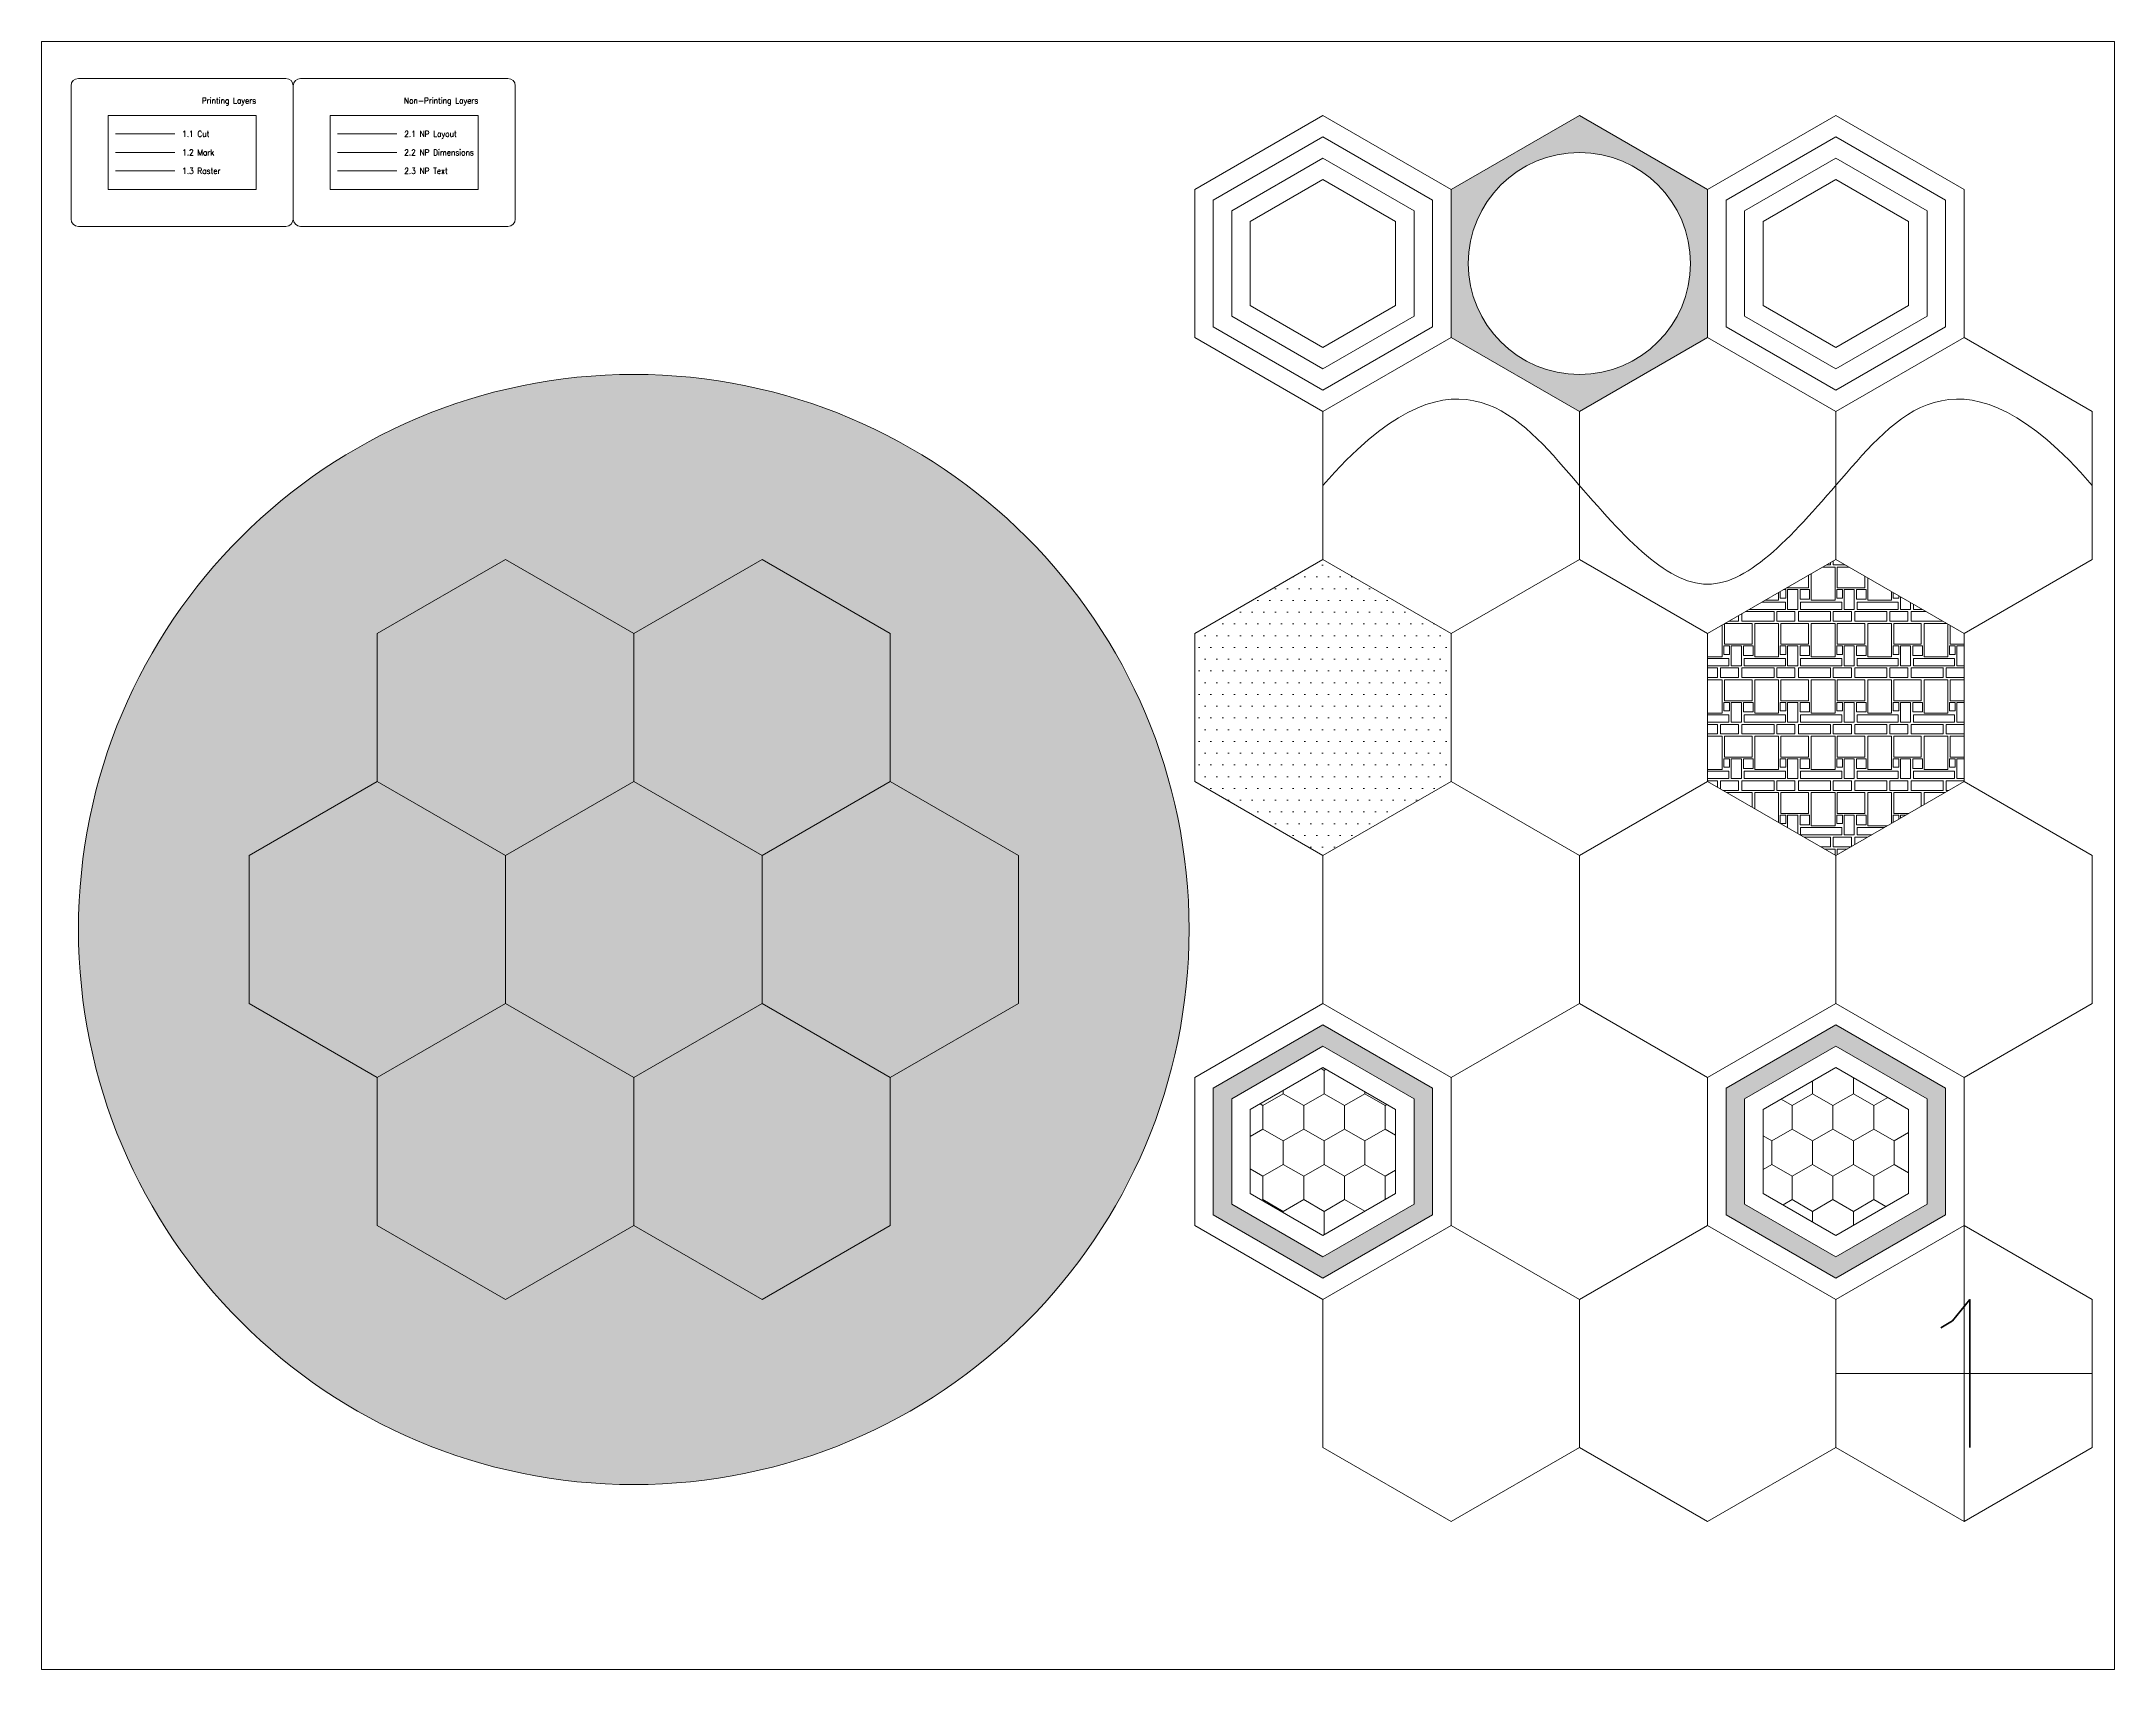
# Model space of a CAD drawing. Header units: millimetres. Extents: x 0 to 280, y 0 to 220.
import ezdxf
from ezdxf.enums import TextEntityAlignment as Align

# ---------------------------------------------------------------- set-up
doc = ezdxf.new("R2010")
doc.units = ezdxf.units.MM
doc.layers.get('0').update_dxf_attribs({"color": 6, "lineweight": 25, "true_color": 0xff00ff})
for name, color, linetype, lineweight, true_color in [('1. Printing Layers ... 1.1 Cut', 1, 'Continuous', 5, 0xff0000), ('1. Printing Layers ... 1.2 Mark', 5, 'Continuous', 5, 0x0000ff), ('1. Printing Layers ... 1.3 Raster', 18, 'Continuous', 5, 0x000000)]:
    doc.layers.add(name, color=color, linetype=linetype, lineweight=lineweight, true_color=true_color)
for name, color, linetype, lineweight, true_color, plot in [('2. Non-Printing Layers', 3, 'Continuous', 13, 0x00ff00, False), ('2. Non-Printing Layers ... 2.1 NP Layout', 3, 'Continuous', 13, 0x00ff00, False), ('2. Non-Printing Layers ... 2.2 NP Dimensions', 4, 'Continuous', 13, 0x00ffff, False), ('2. Non-Printing Layers ... 2.3 NP Text', 2, 'Continuous', 13, 0xffff00, False)]:
    doc.layers.add(name, color=color, linetype=linetype, lineweight=lineweight, true_color=true_color, plot=plot)
doc.styles.add('textstyle15', font='Standard')
doc.styles.add('textstyle16', font='Standard')
doc.styles.add('textstyle17', font='Standard')
doc.styles.add('textstyle18', font='Standard')
doc.styles.add('textstyle19', font='Standard')
doc.styles.add('textstyle20', font='Standard')
doc.styles.add('textstyle21', font='Standard')
doc.styles.add('textstyle22', font='Standard')
doc.styles.add('textstyle23', font='Standard')

# ---------------------------------------------------------------- blocks, each defined once
blk = doc.blocks.new('laser-cutter-layers-r3')
at = {"layer": '1. Printing Layers ... 1.1 Cut'}
for p, q in [((29, 20), (1, 20)), ((59, 20), (31, 20)), ((0, 19), (0, 1)), ((60, 1), (60, 19)), ((6, 12.5), (14, 12.5)), ((1, 0), (29, 0)), ((31, 0), (59, 0))]:
    blk.add_line(p, q, dxfattribs=at)
for centre, start, end in [((1, 19), 90, 180), ((29, 19), 0, 90), ((31, 19), 90, 180), ((59, 19), 0, 90), ((1, 1), 180, 270), ((29, 1), 270, 0), ((31, 1), 180, 270), ((59, 1), 270, 0)]:
    blk.add_arc(centre, 1, start, end, dxfattribs=at)
at = {"layer": '1. Printing Layers ... 1.2 Mark'}
for p, q in [((30, 19), (30, 1)), ((6, 10), (14, 10))]:
    blk.add_line(p, q, dxfattribs=at)
at = {"layer": '1. Printing Layers ... 1.3 Raster'}
for p, q in [((25, 15), (5, 15)), ((5, 15), (5, 5)), ((25, 5), (25, 15)), ((6, 7.5), (14, 7.5)), ((5, 5), (25, 5))]:
    blk.add_line(p, q, dxfattribs=at)
at = {"layer": '2. Non-Printing Layers'}
blk.add_line((36, 12.5), (44, 12.5), dxfattribs=at)
at = {"layer": '2. Non-Printing Layers ... 2.1 NP Layout'}
for p, q in [((55, 15), (35, 15)), ((35, 15), (35, 5)), ((55, 5), (55, 15)), ((35, 5), (55, 5))]:
    blk.add_line(p, q, dxfattribs=at)
at = {"layer": '2. Non-Printing Layers ... 2.2 NP Dimensions'}
blk.add_line((36, 10), (44, 10), dxfattribs=at)
at = {"layer": '2. Non-Printing Layers ... 2.3 NP Text'}
blk.add_line((36, 7.5), (44, 7.5), dxfattribs=at)
at = {"layer": '1. Printing Layers ... 1.2 Mark', "style": 'textstyle15'}
blk.add_text('Printing Layers', height=0.8, dxfattribs=at).set_placement((25, 17), align=Align.MIDDLE_RIGHT)
at = {"layer": '1. Printing Layers ... 1.3 Raster'}
for s, style, p in [('1.1 Cut', 'textstyle17', (15, 12.5)), ('1.2 Mark', 'textstyle18', (15, 10)), ('1.3 Raster', 'textstyle19', (15, 7.5))]:
    blk.add_text(s, height=0.8, dxfattribs=dict(at, style=style)).set_placement(p, align=Align.MIDDLE_LEFT)
at = {"layer": '2. Non-Printing Layers ... 2.3 NP Text', "style": 'textstyle16'}
blk.add_text('Non-Printing Layers', height=0.8, dxfattribs=at).set_placement((55, 17), align=Align.MIDDLE_RIGHT)
at = {"layer": '2. Non-Printing Layers ... 2.3 NP Text'}
for s, style, p in [('2.1 NP Layout', 'textstyle20', (45, 12.5)), ('2.2 NP Dimensions', 'textstyle21', (45, 10)), ('2.3 NP Text', 'textstyle22', (45, 7.5))]:
    blk.add_text(s, height=0.8, dxfattribs=dict(at, style=style)).set_placement(p, align=Align.MIDDLE_LEFT)

msp = doc.modelspace()

# ---------------------------------------------------------------- hatches: boundary and pattern name
at = {"layer": '1. Printing Layers ... 1.2 Mark'}
h = msp.add_hatch(dxfattribs=at)
h.set_pattern_fill('HONEY', color=256, angle=30, style=0)
h.paths.add_polyline_path([(252.18, 75.67), (252.18, 64.33), (242.36, 58.66), (232.54, 64.33), (232.54, 75.67), (242.36, 81.34)], flags=0)
at = {"layer": '1. Printing Layers ... 1.3 Raster'}
h = msp.add_hatch(color=256, dxfattribs=at)
h.paths.add_polyline_path([(207.72, 210), (190.4, 200), (190.4, 180), (207.72, 170), (225.04, 180), (225.04, 200)], flags=0)
edge = h.paths.add_edge_path(flags=0)
edge.add_arc((207.72, 190), 15, 0, 360)
at = {"layer": '1. Printing Layers ... 1.3 Raster', "true_color": 0xe0e0e0}
h = msp.add_hatch(color=254, dxfattribs=at)
h.paths.add_polyline_path([(97.32, 150), (80, 140), (62.68, 150), (45.36, 140), (45.36, 120), (28.04, 110), (28.04, 90), (45.36, 80), (45.36, 60), (62.68, 50), (80, 60), (97.32, 50), (114.64, 60), (114.64, 80), (131.96, 90), (131.96, 110), (114.64, 120), (114.64, 140)], flags=0)
edge = h.paths.add_edge_path(flags=0)
edge.add_arc((80, 100), 75, 0, 360)
at = {"layer": '1. Printing Layers ... 1.3 Raster', "true_color": 0x404040}
msp.add_hatch(color=250, dxfattribs=at).paths.add_polyline_path([(62.68, 150), (45.36, 140), (45.36, 120), (62.68, 110), (80, 120), (80, 140)], flags=0)
at = {"layer": '1. Printing Layers ... 1.3 Raster', "true_color": 0x606060}
msp.add_hatch(color=251, dxfattribs=at).paths.add_polyline_path([(97.32, 150), (80, 140), (80, 120), (97.32, 110), (114.64, 120), (114.64, 140)], flags=0)
at = {"layer": '1. Printing Layers ... 1.3 Raster'}
h = msp.add_hatch(dxfattribs=at)
h.set_pattern_fill('DOTS', color=256, style=0)
h.paths.add_polyline_path([(190.4, 120), (190.4, 140), (173.08, 150), (155.76, 140), (155.76, 120), (173.08, 110)], flags=0)
h = msp.add_hatch(dxfattribs=at)
h.set_pattern_fill('BLOCKS-02', color=256, scale=0.3, style=0, pattern_type=0)
h.set_pattern_definition([(180, (2.4384, 1.3716), (-9e-16, -7.62), [3.7338, -3.8862]), (270, (2.4384, 4.191), (7.62, -7.62), [2.8194, -4.8006]), (0, (2.8194, 7.315), (0, 7.62), [3.2004, -4.4196]), (0, (1.2954, 7.4676), (0, 7.62), [1.2954, -6.3246]), (90, (6.2484, 0), (-7.62, 7.62), [1.143, -6.477]), (180, (7.0104, 0), (-9e-16, -7.62), [0.762, -6.858]), (180, (2.4384, 4.191), (-9e-16, -7.62), [3.7338, -3.8862]), (270, (6.3246, 4.191), (7.62, -7.62), [2.8194, -4.8006]), (180, (0.9906, 6.096), (-9e-16, -7.62), [1.3716, -6.2484]), (90, (1.067, 4.496), (-7.62, 7.62), [1.2954, -6.3246]), (270, (0.9906, 1.143), (7.62, -7.62), [2.667, -4.953]), (180, (5.41, 4.496), (-9e-16, -7.62), [4.3434, -3.2766]), (270, (7.0104, 1.143), (7.62, -7.62), [1.143, -6.477]), (0, (6.2484, 1.143), (0, 7.62), [0.762, -6.858]), (270, (5.41, 5.791), (7.62, -7.62), [1.2954, -6.3246]), (0, (1.067, 5.791), (0, 7.62), [4.3434, -3.2766]), (180, (0.6096, 4.496), (-9e-16, -7.62), [2.4384, -5.1816]), (270, (0.6096, 5.791), (7.62, -7.62), [1.2954, -6.3246]), (180, (0.9906, 1.143), (-9e-16, -7.62), [1.3716, -6.2484]), (270, (7.239, 1.143), (7.62, -7.62), [2.667, -4.953]), (90, (1.3716, 6.096), (-7.62, 7.62), [0.9906, -6.6294]), (180, (6.934, 6.096), (-9e-16, -7.62), [5.5626, -2.0574]), (180, (0.6096, 5.791), (-9e-16, -7.62), [2.4384, -5.1816]), (270, (5.791, 5.791), (7.62, -7.62), [1.2954, -6.3246]), (270, (2.591, 1.143), (7.62, -7.62), [1.2954, -6.3246]), (0, (1.2954, 1.143), (0, 7.62), [1.2954, -6.3246]), (270, (6.934, 7.0866), (7.62, -7.62), [0.9906, -6.6294]), (0, (1.3716, 7.0866), (0, 7.62), [5.5626, -2.0574]), (0, (2.8194, 4.191), (0, 7.62), [3.2004, -4.4196]), (270, (2.8194, 4.191), (7.62, -7.62), [4.4958, -3.1242]), (270, (1.2954, 1.143), (7.62, -7.62), [1.2954, -6.3246]), (270, (6.02, 4.191), (7.62, -7.62), [4.4958, -3.1242])])
h.paths.add_polyline_path([(259.68, 120), (259.68, 140), (242.36, 150), (225.04, 140), (225.04, 120), (242.36, 110)], flags=0)
at = {"layer": '1. Printing Layers ... 1.3 Raster', "true_color": 0x202020}
msp.add_hatch(color=250, dxfattribs=at).paths.add_polyline_path([(45.36, 120), (28.04, 110), (28.04, 90), (45.36, 80), (62.68, 90), (62.68, 110)], flags=0)
at = {"layer": '1. Printing Layers ... 1.3 Raster', "true_color": 0xc0c0c0}
msp.add_hatch(color=9, dxfattribs=at).paths.add_polyline_path([(97.32, 90), (97.32, 110), (80, 120), (62.68, 110), (62.68, 90), (80, 80)], flags=0)
at = {"layer": '1. Printing Layers ... 1.3 Raster', "true_color": 0x808080}
msp.add_hatch(color=8, dxfattribs=at).paths.add_polyline_path([(114.64, 120), (97.32, 110), (97.32, 90), (114.64, 80), (131.96, 90), (131.96, 110)], flags=0)
at = {"layer": '1. Printing Layers ... 1.3 Raster'}
msp.add_hatch(color=256, dxfattribs=at).paths.add_polyline_path([(62.68, 90), (45.36, 80), (45.36, 60), (62.68, 50), (80, 60), (80, 80)], flags=0)
at = {"layer": '1. Printing Layers ... 1.3 Raster', "true_color": 0xa0a0a0}
msp.add_hatch(color=253, dxfattribs=at).paths.add_polyline_path([(97.32, 90), (80, 80), (80, 60), (97.32, 50), (114.64, 60), (114.64, 80)], flags=0)
at = {"layer": '1. Printing Layers ... 1.3 Raster'}
h = msp.add_hatch(color=256, dxfattribs=at)
h.paths.add_polyline_path([(187.9, 61.44), (173.08, 52.89), (158.26, 61.44), (158.26, 78.56), (173.08, 87.11), (187.9, 78.56)], flags=0)
h.paths.add_polyline_path([(185.4, 62.89), (173.08, 55.77), (160.76, 62.89), (160.76, 77.11), (173.08, 84.23), (185.4, 77.11)], flags=0)
h = msp.add_hatch(color=256, dxfattribs=at)
h.paths.add_polyline_path([(257.18, 61.44), (242.36, 52.89), (227.54, 61.44), (227.54, 78.56), (242.36, 87.11), (257.18, 78.56)], flags=0)
h.paths.add_polyline_path([(254.68, 62.89), (242.36, 55.77), (230.04, 62.89), (230.04, 77.11), (242.36, 84.23), (254.68, 77.11)], flags=0)
h = msp.add_hatch(dxfattribs=at)
h.set_pattern_fill('HONEY', color=256, angle=30, style=0)
h.paths.add_polyline_path([(182.9, 75.67), (182.9, 64.33), (173.08, 58.66), (163.26, 64.33), (163.26, 75.67), (173.08, 81.34)], flags=0)

# ---------------------------------------------------------------- linework, layer by layer
at = {"layer": '1. Printing Layers ... 1.1 Cut'}
for p, q in [((280, 220), (0, 220)), ((0, 220), (0, 0)), ((280, 220), (280, 0)), ((0, 0), (280, 0))]:
    msp.add_line(p, q, dxfattribs=at)
at = {"layer": '1. Printing Layers ... 1.2 Mark'}
for p, q in [((190.4, 200), (173.08, 210)), ((173.08, 210), (155.76, 200)), ((207.72, 210), (190.4, 200)), ((225.04, 200), (207.72, 210)), ((242.36, 210), (225.04, 200)), ((259.68, 200), (242.36, 210)), ((173.08, 207.11), (158.26, 198.56)), ((187.9, 198.56), (173.08, 207.11)), ((242.36, 207.11), (227.54, 198.56)), ((257.18, 198.56), (242.36, 207.11)), ((173.08, 204.23), (160.76, 197.11)), ((185.4, 197.11), (173.08, 204.23)), ((242.36, 204.23), (230.04, 197.11)), ((254.68, 197.11), (242.36, 204.23)), ((155.76, 200), (155.76, 180)), ((173.08, 201.34), (163.26, 195.67)), ((182.9, 195.67), (173.08, 201.34)), ((190.4, 200), (190.4, 180)), ((225.04, 180), (225.04, 200)), ((242.36, 201.34), (232.54, 195.67)), ((252.18, 195.67), (242.36, 201.34)), ((259.68, 180), (259.68, 200)), ((158.26, 198.56), (158.26, 181.44)), ((160.76, 197.11), (160.76, 182.89)), ((185.4, 197.11), (185.4, 182.89)), ((187.9, 198.56), (187.9, 181.44)), ((227.54, 198.56), (227.54, 181.44)), ((230.04, 197.11), (230.04, 182.89)), ((254.68, 197.11), (254.68, 182.89)), ((257.18, 198.56), (257.18, 181.44)), ((163.26, 195.67), (163.26, 184.33)), ((182.9, 195.67), (182.9, 184.33)), ((232.54, 195.67), (232.54, 184.33)), ((252.18, 195.67), (252.18, 184.33)), ((173.08, 175.77), (160.76, 182.89)), ((173.08, 178.66), (163.26, 184.33)), ((182.9, 184.33), (173.08, 178.66)), ((185.4, 182.89), (173.08, 175.77)), ((242.36, 175.77), (230.04, 182.89)), ((242.36, 178.66), (232.54, 184.33)), ((252.18, 184.33), (242.36, 178.66)), ((254.68, 182.89), (242.36, 175.77)), ((173.08, 170), (155.76, 180)), ((173.08, 172.89), (158.26, 181.44)), ((187.9, 181.44), (173.08, 172.89)), ((190.4, 180), (173.08, 170)), ((207.72, 170), (190.4, 180)), ((225.04, 180), (207.72, 170)), ((242.36, 170), (225.04, 180)), ((242.36, 172.89), (227.54, 181.44)), ((257.18, 181.44), (242.36, 172.89)), ((259.68, 180), (242.36, 170)), ((277, 170), (259.68, 180)), ((173.08, 170), (173.08, 150)), ((207.72, 150), (207.72, 170)), ((242.36, 150), (242.36, 170)), ((277, 150), (277, 170)), ((62.68, 150), (45.36, 140)), ((80, 140), (62.68, 150)), ((97.32, 150), (80, 140)), ((114.64, 140), (97.32, 150)), ((173.08, 150), (155.76, 140)), ((190.4, 140), (173.08, 150)), ((207.72, 150), (190.4, 140)), ((225.04, 140), (207.72, 150)), ((242.36, 150), (225.04, 140)), ((259.68, 140), (242.36, 150)), ((277, 150), (259.68, 140)), ((45.36, 140), (45.36, 120)), ((80, 120), (80, 140)), ((114.64, 120), (114.64, 140)), ((155.76, 140), (155.76, 120)), ((190.4, 120), (190.4, 140)), ((225.04, 120), (225.04, 140)), ((259.68, 120), (259.68, 140)), ((45.36, 120), (28.04, 110)), ((62.68, 110), (45.36, 120)), ((80, 120), (62.68, 110)), ((97.32, 110), (80, 120)), ((114.64, 120), (97.32, 110)), ((131.96, 110), (114.64, 120)), ((173.08, 110), (155.76, 120)), ((190.4, 120), (173.08, 110)), ((207.72, 110), (190.4, 120)), ((225.04, 120), (207.72, 110)), ((242.36, 110), (225.04, 120)), ((259.68, 120), (242.36, 110)), ((277, 110), (259.68, 120)), ((28.04, 110), (28.04, 90)), ((62.68, 90), (62.68, 110)), ((97.32, 90), (97.32, 110)), ((131.96, 90), (131.96, 110)), ((173.08, 90), (173.08, 110)), ((207.72, 90), (207.72, 110)), ((242.36, 90), (242.36, 110)), ((277, 90), (277, 110)), ((45.36, 80), (28.04, 90)), ((62.68, 90), (45.36, 80)), ((80, 80), (62.68, 90)), ((97.32, 90), (80, 80)), ((114.64, 80), (97.32, 90)), ((131.96, 90), (114.64, 80)), ((173.08, 90), (155.76, 80)), ((173.08, 90), (190.4, 80)), ((207.72, 90), (190.4, 80)), ((207.72, 90), (225.04, 80)), ((242.36, 90), (225.04, 80)), ((242.36, 90), (259.68, 80)), ((277, 90), (259.68, 80)), ((173.08, 87.11), (158.26, 78.56)), ((187.9, 78.56), (173.08, 87.11)), ((242.36, 87.11), (227.54, 78.56)), ((257.18, 78.56), (242.36, 87.11)), ((173.08, 84.23), (160.76, 77.11)), ((185.4, 77.11), (173.08, 84.23)), ((242.36, 84.23), (230.04, 77.11)), ((254.68, 77.11), (242.36, 84.23)), ((173.08, 81.34), (163.26, 75.67)), ((182.9, 75.67), (173.08, 81.34)), ((242.36, 81.34), (232.54, 75.67)), ((252.18, 75.67), (242.36, 81.34)), ((45.36, 60), (45.36, 80)), ((80, 60), (80, 80)), ((114.64, 60), (114.64, 80)), ((155.76, 80), (155.76, 60)), ((158.26, 78.56), (158.26, 61.44)), ((187.9, 78.56), (187.9, 61.44)), ((190.4, 60), (190.4, 80)), ((225.04, 60), (225.04, 80)), ((227.54, 78.56), (227.54, 61.44)), ((257.18, 78.56), (257.18, 61.44)), ((259.68, 60), (259.68, 80)), ((160.76, 77.11), (160.76, 62.89)), ((163.26, 75.67), (163.26, 64.33)), ((182.9, 75.67), (182.9, 64.33)), ((185.4, 77.11), (185.4, 62.89)), ((230.04, 77.11), (230.04, 62.89)), ((232.54, 75.67), (232.54, 64.33)), ((252.18, 75.67), (252.18, 64.33)), ((254.68, 77.11), (254.68, 62.89)), ((173.08, 55.77), (160.76, 62.89)), ((173.08, 58.66), (163.26, 64.33)), ((182.9, 64.33), (173.08, 58.66)), ((185.4, 62.89), (173.08, 55.77)), ((242.36, 55.77), (230.04, 62.89)), ((242.36, 58.66), (232.54, 64.33)), ((252.18, 64.33), (242.36, 58.66)), ((254.68, 62.89), (242.36, 55.77)), ((62.68, 50), (45.36, 60)), ((80, 60), (62.68, 50)), ((97.32, 50), (80, 60)), ((114.64, 60), (97.32, 50)), ((173.08, 50), (155.76, 60)), ((173.08, 52.89), (158.26, 61.44)), ((187.9, 61.44), (173.08, 52.89)), ((173.08, 50), (190.4, 60)), ((207.72, 50), (190.4, 60)), ((207.72, 50), (225.04, 60)), ((242.36, 50), (225.04, 60)), ((242.36, 52.89), (227.54, 61.44)), ((257.18, 61.44), (242.36, 52.89)), ((242.36, 50), (259.68, 60)), ((259.68, 60), (277, 50)), ((173.08, 50), (173.08, 30)), ((207.72, 30), (207.72, 50)), ((242.36, 50), (242.36, 30)), ((277, 50), (277, 30)), ((173.08, 30), (190.4, 20)), ((190.4, 20), (207.72, 30)), ((207.72, 30), (225.04, 20)), ((225.04, 20), (242.36, 30)), ((242.36, 30), (259.68, 20)), ((259.68, 20), (277, 30))]:
    msp.add_line(p, q, dxfattribs=at)
for centre, radius in [((207.72, 190), 15), ((80, 100), 75)]:
    msp.add_circle(centre, radius, dxfattribs=at)
at = {"layer": '1. Printing Layers ... 1.3 Raster'}
msp.add_open_spline([(173.08, 160), (190.4, 180), (207.72, 160), (225.04, 140), (242.36, 160), (259.68, 180), (277, 160)], degree=3, dxfattribs=at)
at = {"layer": '2. Non-Printing Layers ... 2.1 NP Layout'}
for p, q in [((259.68, 60), (259.68, 20)), ((242.36, 40), (277, 40))]:
    msp.add_line(p, q, dxfattribs=at)

# ---------------------------------------------------------------- block references
msp.add_blockref('laser-cutter-layers-r3', (4, 195))

# ---------------------------------------------------------------- texts
at = {"layer": '1. Printing Layers ... 1.3 Raster', "style": 'textstyle23'}
msp.add_text('1', height=20, dxfattribs=at).set_placement((259.68, 40), align=Align.MIDDLE_CENTER)

doc.saveas('drawing.dxf')
